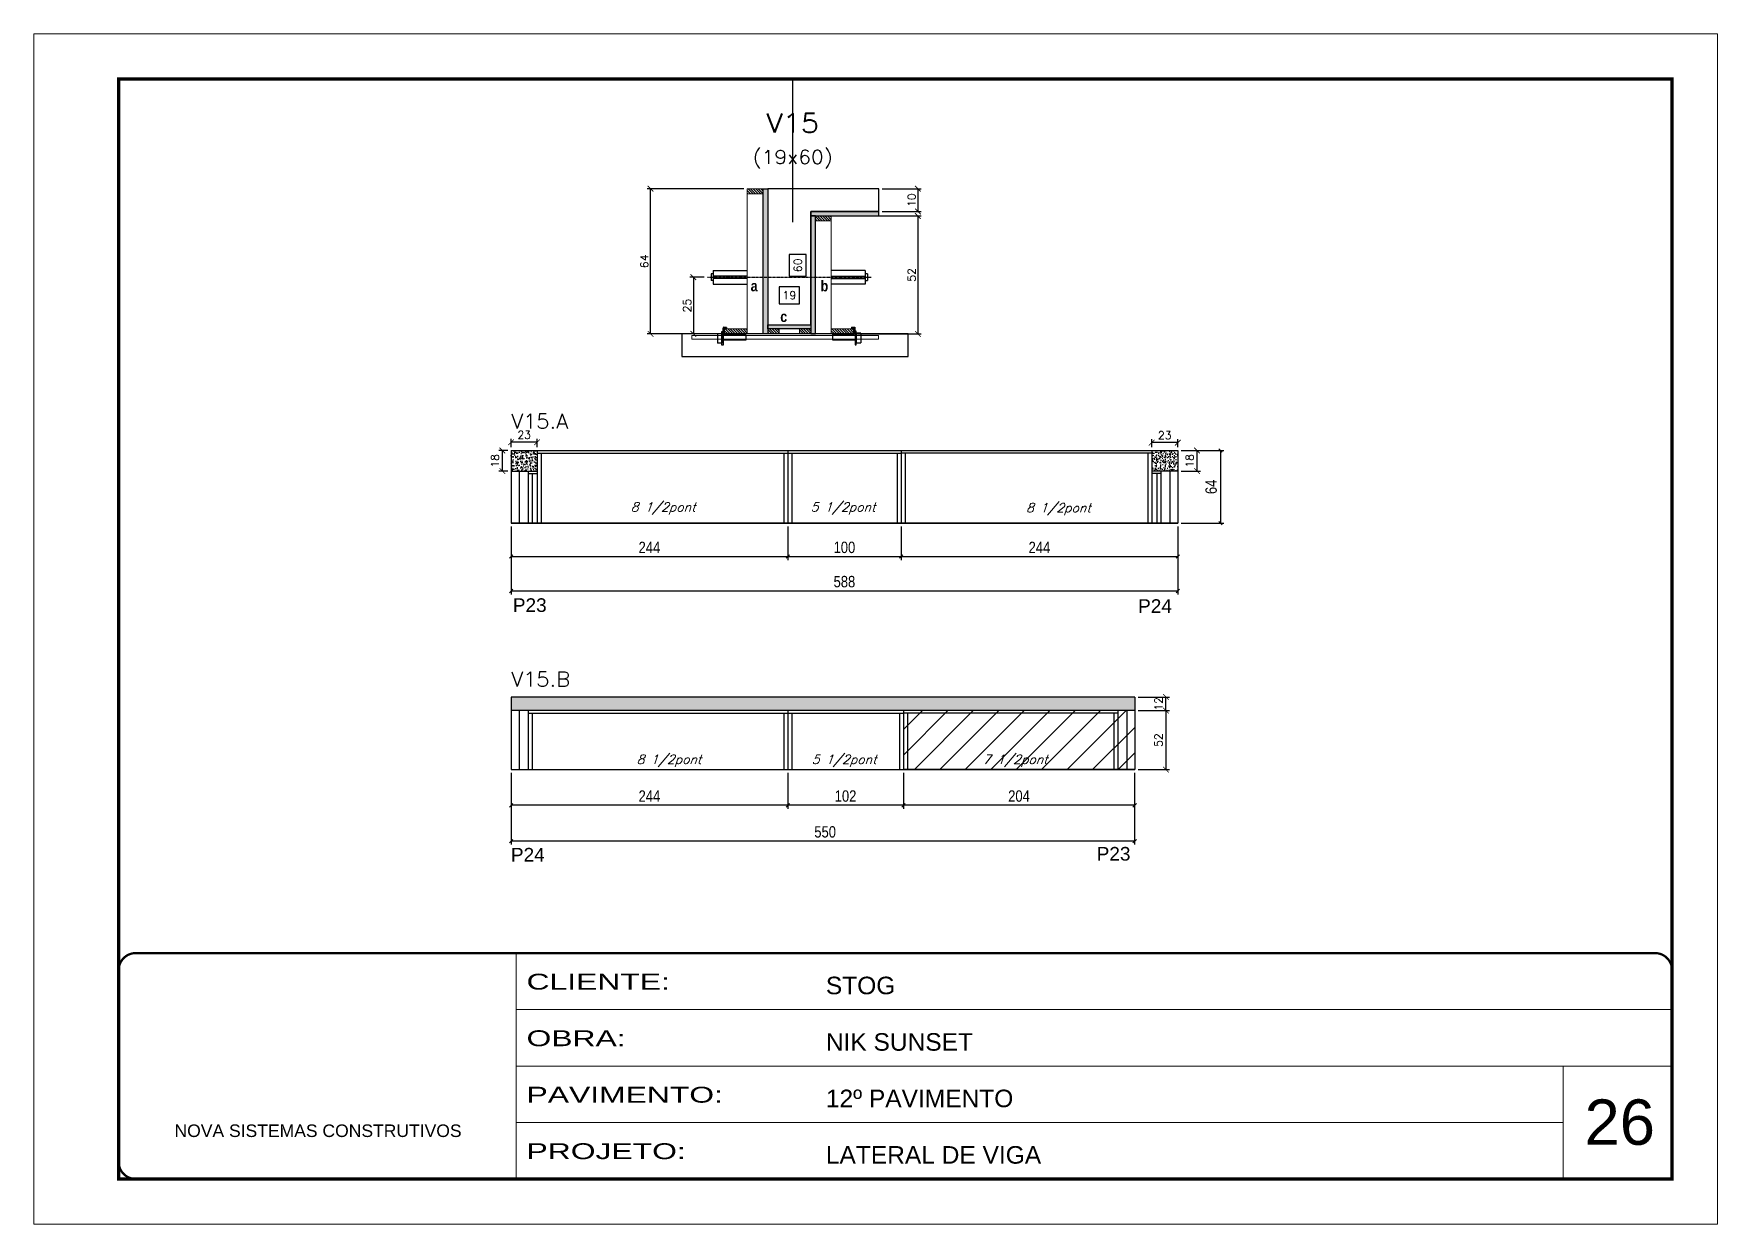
# Model space of a CAD drawing. Extents: x -10448 to -1189, y -11772 to 17235.
# Drawn here: x -8850 to -7365, y 8903 to 9953 of the extents above; entities that cross this region are included whole.
import ezdxf
from ezdxf.enums import TextEntityAlignment as Align

# ---------------------------------------------------------------- set-up
doc = ezdxf.new("R2010")
doc.units = 0
for name, pattern in [('CONTINUO', [0]), ('DASHED', [0.75, 0.5, -0.25]), ('HIDDEN', [0.375, 0.25, -0.125])]:
    doc.linetypes.add(name, pattern=pattern)
for name, color, linetype in [('5', 5, 'Continuous'), ('barrote', 251, 'Continuous'), ('COTA', 241, 'Continuous'), ('Cota Seção (2x)', 4, 'Continuous'), ('detalhes', 4, 'Continuous'), ('Painéis', 200, 'Continuous'), ('presilha', 1, 'Continuous'), ('Reaproveitamento', 251, 'Continuous'), ('SARR_2.2x7', 40, 'Continuous'), ('SARR_3.5x7', 81, 'Continuous'), ('TENSOR', 3, 'Continuous'), ('texto', 7, 'Continuous'), ('Texto de Titulo', 7, 'Continuous'), ('Texto Qtd Sarr', 242, 'Continuous')]:
    doc.layers.add(name, color=color, linetype=linetype)
for name, color, linetype, lineweight in [('CARIMBO', 255, 'Continuous', 9), ('CONCRETO', 251, 'Continuous', 25), ('Folhas', 255, 'Continuous', 9), ('Hachura', 251, 'Continuous', 9), ('Madeira', 126, 'Continuous', 18), ('SARRAFO DE PRESSAO', 251, 'DASHED', 9), ('SCO-___-LAJ', 2, 'Continuous', 0), ('Texto Seção', 7, 'Continuous', 15)]:
    doc.layers.add(name, color=color, linetype=linetype, lineweight=lineweight)
doc.styles.add('ARIAL', font='arial.ttf')
doc.styles.add('COTA TECNICA', font='techl___.ttf', dxfattribs={"height": 10})
doc.styles.add('REGUA-120', font='ROMANS.shx', dxfattribs={"height": 15})
doc.styles.add('Romans', font='romans.shx')
doc.styles.get("Standard").update_dxf_attribs({"font": 'arial.ttf'})
doc.styles.add('TECNICA', font='techb___.ttf', dxfattribs={"height": 10})
doc.styles.add('Tecnologia', font='')
doc.styles.get('Tecnologia').set_extended_font_data('Forgotten Futurist')
doc.dimstyles.new('Cota Paínel', dxfattribs={"dimtxt": 7, "dimasz": 5, "dimexe": 3, "dimexo": 3, "dimgap": 3, "dimtad": 1, "dimdec": 1, "dimzin": 12, "dimdsep": 46, "dimtxsty": 'Romans', "dimblk": 'ARCHTICK', "dimcen": 0, "dimclrd": 4, "dimclre": 4, "dimclrt": 1, "dimadec": 1, "dimazin": 3, "dimtfac": 1, "dimtdec": 1, "dimtmove": 0, "dimatfit": 3, "dimldrblk": 'OBLIQUE', "dimfxl": 1, "dimtolj": 1, "dimtzin": 12, "dimarcsym": 0})
doc.dimstyles.new('Cota Seção (2x)', dxfattribs={"dimtxt": 7, "dimasz": 5, "dimexe": 3, "dimexo": 3, "dimgap": 2, "dimtad": 3, "dimdec": 1, "dimlfac": 0.5, "dimzin": 12, "dimdsep": 46, "dimtxsty": 'Romans', "dimblk": 'ARCHTICK', "dimcen": 0, "dimclrd": 4, "dimclre": 4, "dimclrt": 1, "dimadec": 1, "dimazin": 3, "dimtfac": 1, "dimtdec": 1, "dimtmove": 0, "dimatfit": 3, "dimldrblk": 'OBLIQUE', "dimfxl": 1, "dimtolj": 1, "dimtzin": 12, "dimarcsym": 0})
doc.dimstyles.new('Cota Seção interna', dxfattribs={"dimtxt": 7, "dimasz": 6, "dimexe": 0.18, "dimexo": 2, "dimgap": -4, "dimtad": 3, "dimdec": 1, "dimlfac": 0.5, "dimzin": 12, "dimdsep": 46, "dimtxsty": 'Romans', "dimblk": 'ARCHTICK', "dimcen": 0.09, "dimse1": 1, "dimse2": 1, "dimsd1": 1, "dimsd2": 1, "dimclrd": 180, "dimclre": 5, "dimclrt": 1, "dimadec": 0, "dimazin": 3, "dimtfac": 1, "dimtdec": 1, "dimtofl": 0, "dimtmove": 0, "dimatfit": 3, "dimldrblk": 'ARCHTICK', "dimfxl": 1, "dimtolj": 1, "dimtzin": 0, "dimarcsym": 0})
doc.dimstyles.new('PAINEL', dxfattribs={"dimtxt": 10, "dimasz": 3, "dimexe": 3, "dimexo": 3, "dimgap": 3, "dimtad": 1, "dimdec": 1, "dimzin": 12, "dimdsep": 46, "dimtxsty": 'COTA TECNICA', "dimblk1": 'OBLIQUE', "dimblk2": 'OBLIQUE', "dimsah": 1, "dimcen": 0.9, "dimclrd": 4, "dimclre": 4, "dimclrt": 240, "dimadec": 1, "dimazin": 3, "dimtfac": 1, "dimtdec": 1, "dimtmove": 0, "dimatfit": 3, "dimfxl": 1, "dimtolj": 1, "dimtzin": 12, "dimarcsym": 0})

msp = doc.modelspace()

# ---------------------------------------------------------------- texts
at = {"layer": '5', "linetype": 'Continuous'}
for s, rotation, p in [('P23', 0.00004, (-8427.15, 9442.85)), ('P24', 0.00004, (-7875.66, 9442.02)), ('P24', 359.99996, (-8428.88, 9222.74)), ('P23', 359.99996, (-7912.21, 9223.57))]:
    msp.add_text(s, height=12, rotation=rotation, dxfattribs=at).set_placement(p)
at = {"layer": 'CARIMBO', "style": 'ARIAL'}
msp.add_text('26', height=40, dxfattribs=at).set_placement((-7481.92, 8972.92))
at = {"layer": 'detalhes', "style": 'TECNICA'}
for s, p in [('a', (-8217.38, 9725.54)), ('b', (-8155.7, 9725.53)), ('c', (-8191.25, 9698.5))]:
    msp.add_text(s, height=9.6, dxfattribs=at).set_placement(p)
at = {"layer": 'texto', "color": 2, "char_height": 8, "attachment_point": 5, "style": 'Romans'}
for s, insert in [('{\\Q19;\\C256;8 1/2pont}', (-8294.58, 9534.07)), ('{\\Q19;\\C256;5 1/2pont}', (-8135.9, 9534.07)), ('{\\Q19;\\C256;8 1/2pont}', (-7945.98, 9533.37)), ('{\\Q19;\\C256;8 1/2pont}', (-8289.42, 9311.51)), ('{\\Q19;\\C256;5 1/2pont}', (-8134.94, 9311.51)), ('{\\Q19;\\C256;7 1/2pont}', (-7983.98, 9311.51))]:
    msp.add_mtext(s, dxfattribs=dict(at, insert=insert))
at = {"layer": 'Texto Seção', "style": 'REGUA-120', "width": 1.05}
for s, p in [('V15.A', (-8428.68, 9604.48)), ('V15.B', (-8428.68, 9376.99))]:
    msp.add_text(s, height=13, dxfattribs=at).set_placement(p)

# ---------------------------------------------------------------- blocks, each defined once
blk = doc.blocks.new('9999999999')
at = {"color": 30, "linetype": 'CONTINUO'}
for p, q in [((98564.6, 34230.2), (98564.6, 34429.4)), ((98564.6, 34379.6), (99584, 34379.6)), ((98564.6, 34329.8), (99488, 34329.8)), ((99584, 34329.8), (99488, 34329.8)), ((99488, 34329.8), (99488, 34230.2)), ((98564.6, 34280), (99488, 34280))]:
    blk.add_line(p, q, dxfattribs=at)
at = {"color": 30, "linetype": 'CONTINUO', "const_width": 2}
blk.add_lwpolyline([(99584, 34230.2), (99584, 34414.4, 0.414214), (99569, 34429.4), (98229, 34429.4, 0.414214), (98214, 34414.4), (98214, 34245.2, 0.414214), (98229, 34230.2), (99584, 34230.2)], format="xyb", dxfattribs=at)
at = {"layer": 'Folhas'}
blk.add_lwpolyline([(98139, 34190.2), (99624, 34190.2), (99624, 35240.2), (98139, 35240.2)], close=True, dxfattribs=at)
at = {"layer": 'Folhas', "color": 30, "const_width": 3}
blk.add_lwpolyline([(98214, 34230.2), (99584, 34230.2), (99584, 35200.2), (98214, 35200.2)], close=True, dxfattribs=at)
at = {"color": 7, "linetype": 'Continuous', "ltscale": 5, "style": 'ARIAL'}
for s, height, p in [('STOG', 15.48, (98837.7, 34393.1)), ('NIK SUNSET', 15.48, (98837.7, 34343.3)), ('12º PAVIMENTO', 15.483, (98837.7, 34293.5)), ('NOVA SISTEMAS CONSTRUTIVOS', 11.059, (98263.2, 34267.2)), ('LATERAL DE VIGA', 15.483, (98837.7, 34243.7))]:
    blk.add_text(s, height=height, dxfattribs=at).set_placement(p)
at = {"layer": 'Folhas', "color": 7, "style": 'Tecnologia', "width": 1.5}
for s, p in [('CLIENTE:', (98573.7, 34397.2)), ('OBRA:', (98573.7, 34347.3)), ('PAVIMENTO:', (98573.7, 34297.5)), ('PROJETO:', (98573.7, 34247.7))]:
    blk.add_text(s, height=14, dxfattribs=at).set_placement(p)
blk = doc.blocks.new('_Oblique')
at = {"color": 0, "linetype": 'ByBlock', "lineweight": -2}
blk.add_line((-0.5, -0.5), (0.5, 0.5), dxfattribs=at)
blk = doc.blocks.new('*D673')
at = {"layer": 'COTA', "color": 4, "linetype": 'ByBlock', "lineweight": -2, "transparency": 16777216}
for p, q in [((-8428.7, 9518.1), (-8428.7, 9488.6)), ((-8184.7, 9518.1), (-8184.7, 9488.6)), ((-8428.7, 9491.6), (-8184.7, 9491.6))]:
    blk.add_line(p, q, dxfattribs=at)
at = {"layer": 'Defpoints', "color": 0, "linetype": 'ByBlock', "transparency": 16777216}
for p in [(-8428.7, 9521.1), (-8184.7, 9521.1), (-8184.7, 9491.6)]:
    blk.add_point(p, dxfattribs=at)
at = {"layer": 'COTA', "color": 4, "linetype": 'ByBlock', "lineweight": -2, "transparency": 16777216, "xscale": 3, "yscale": 3, "zscale": 3, "rotation": 180}
blk.add_blockref('_Oblique', (-8428.7, 9491.6), dxfattribs=at)
at = {"layer": 'COTA', "color": 4, "linetype": 'ByBlock', "lineweight": -2, "transparency": 16777216, "xscale": 3, "yscale": 3, "zscale": 3}
blk.add_blockref('_Oblique', (-8184.7, 9491.6), dxfattribs=at)
at = {"layer": 'COTA', "color": 240, "linetype": 'ByBlock', "transparency": 16777216, "insert": (-8306.7, 9499.7), "char_height": 10, "attachment_point": 5, "style": 'COTA TECNICA'}
blk.add_mtext('\\A1;244', dxfattribs=at)
blk = doc.blocks.new('*D674')
at = {"layer": 'COTA', "color": 4, "linetype": 'ByBlock', "lineweight": -2, "transparency": 16777216}
for p, q in [((-8184.7, 9518.1), (-8184.7, 9488.6)), ((-8084.7, 9518.1), (-8084.7, 9488.6)), ((-8184.7, 9491.6), (-8084.7, 9491.6))]:
    blk.add_line(p, q, dxfattribs=at)
at = {"layer": 'Defpoints', "color": 0, "linetype": 'ByBlock', "transparency": 16777216}
for p in [(-8184.7, 9521.1), (-8084.7, 9521.1), (-8084.7, 9491.6)]:
    blk.add_point(p, dxfattribs=at)
at = {"layer": 'COTA', "color": 4, "linetype": 'ByBlock', "lineweight": -2, "transparency": 16777216, "xscale": 3, "yscale": 3, "zscale": 3, "rotation": 180}
blk.add_blockref('_Oblique', (-8184.7, 9491.6), dxfattribs=at)
at = {"layer": 'COTA', "color": 4, "linetype": 'ByBlock', "lineweight": -2, "transparency": 16777216, "xscale": 3, "yscale": 3, "zscale": 3}
blk.add_blockref('_Oblique', (-8084.7, 9491.6), dxfattribs=at)
at = {"layer": 'COTA', "color": 240, "linetype": 'ByBlock', "transparency": 16777216, "insert": (-8134.7, 9499.7), "char_height": 10, "attachment_point": 5, "style": 'COTA TECNICA'}
blk.add_mtext('\\A1;100', dxfattribs=at)
blk = doc.blocks.new('*D675')
at = {"layer": 'COTA', "color": 4, "linetype": 'ByBlock', "lineweight": -2, "transparency": 16777216}
for p, q in [((-8084.7, 9518.1), (-8084.7, 9488.6)), ((-7840.7, 9518.1), (-7840.7, 9488.6)), ((-8084.7, 9491.6), (-7840.7, 9491.6))]:
    blk.add_line(p, q, dxfattribs=at)
at = {"layer": 'Defpoints', "color": 0, "linetype": 'ByBlock', "transparency": 16777216}
for p in [(-8084.7, 9521.1), (-7840.7, 9521.1), (-7840.7, 9491.6)]:
    blk.add_point(p, dxfattribs=at)
at = {"layer": 'COTA', "color": 4, "linetype": 'ByBlock', "lineweight": -2, "transparency": 16777216, "xscale": 3, "yscale": 3, "zscale": 3, "rotation": 180}
blk.add_blockref('_Oblique', (-8084.7, 9491.6), dxfattribs=at)
at = {"layer": 'COTA', "color": 4, "linetype": 'ByBlock', "lineweight": -2, "transparency": 16777216, "xscale": 3, "yscale": 3, "zscale": 3}
blk.add_blockref('_Oblique', (-7840.7, 9491.6), dxfattribs=at)
at = {"layer": 'COTA', "color": 240, "linetype": 'ByBlock', "transparency": 16777216, "insert": (-7962.7, 9499.7), "char_height": 10, "attachment_point": 5, "style": 'COTA TECNICA'}
blk.add_mtext('\\A1;244', dxfattribs=at)
blk = doc.blocks.new('*D676')
at = {"layer": 'COTA', "color": 4, "linetype": 'ByBlock', "lineweight": -2, "transparency": 16777216}
for p, q in [((-8082.7, 9300.8), (-8082.7, 9269.3)), ((-7878.7, 9300.8), (-7878.7, 9269.3)), ((-7878.7, 9272.3), (-8082.7, 9272.3))]:
    blk.add_line(p, q, dxfattribs=at)
at = {"layer": 'Defpoints', "color": 0, "linetype": 'ByBlock', "transparency": 16777216}
for p in [(-8082.7, 9303.8), (-7878.7, 9303.8), (-8082.7, 9272.3)]:
    blk.add_point(p, dxfattribs=at)
at = {"layer": 'COTA', "color": 4, "linetype": 'ByBlock', "lineweight": -2, "transparency": 16777216, "xscale": 3, "yscale": 3, "zscale": 3, "rotation": 180}
blk.add_blockref('_Oblique', (-8082.7, 9272.3), dxfattribs=at)
at = {"layer": 'COTA', "color": 4, "linetype": 'ByBlock', "lineweight": -2, "transparency": 16777216, "xscale": 3, "yscale": 3, "zscale": 3}
blk.add_blockref('_Oblique', (-7878.7, 9272.3), dxfattribs=at)
at = {"layer": 'COTA', "color": 240, "linetype": 'ByBlock', "transparency": 16777216, "insert": (-7980.7, 9280.4), "char_height": 10, "attachment_point": 5, "style": 'COTA TECNICA'}
blk.add_mtext('\\A1;204', dxfattribs=at)
blk = doc.blocks.new('*D670')
at = {"layer": 'COTA', "color": 4, "linetype": 'ByBlock', "lineweight": -2, "transparency": 16777216}
for p, q in [((-8428.7, 9300.8), (-8428.7, 9237.7)), ((-7878.7, 9300.8), (-7878.7, 9237.7)), ((-7878.7, 9240.7), (-8428.7, 9240.7))]:
    blk.add_line(p, q, dxfattribs=at)
at = {"layer": 'Defpoints', "color": 0, "linetype": 'ByBlock', "transparency": 16777216}
for p in [(-8428.7, 9303.8), (-7878.7, 9303.8), (-8428.7, 9240.7)]:
    blk.add_point(p, dxfattribs=at)
at = {"layer": 'COTA', "color": 4, "linetype": 'ByBlock', "lineweight": -2, "transparency": 16777216, "xscale": 3, "yscale": 3, "zscale": 3, "rotation": 180}
blk.add_blockref('_Oblique', (-8428.7, 9240.7), dxfattribs=at)
at = {"layer": 'COTA', "color": 4, "linetype": 'ByBlock', "lineweight": -2, "transparency": 16777216, "xscale": 3, "yscale": 3, "zscale": 3}
blk.add_blockref('_Oblique', (-7878.7, 9240.7), dxfattribs=at)
at = {"layer": 'COTA', "color": 240, "linetype": 'ByBlock', "transparency": 16777216, "insert": (-8151.7, 9248.8), "char_height": 10, "attachment_point": 5, "style": 'COTA TECNICA'}
blk.add_mtext('\\A1;550', dxfattribs=at)
blk = doc.blocks.new('*D677')
at = {"layer": 'COTA', "color": 4, "linetype": 'ByBlock', "lineweight": -2, "transparency": 16777216}
for p, q in [((-8184.7, 9300.8), (-8184.7, 9269.3)), ((-8082.7, 9300.8), (-8082.7, 9269.3)), ((-8082.7, 9272.3), (-8184.7, 9272.3))]:
    blk.add_line(p, q, dxfattribs=at)
at = {"layer": 'Defpoints', "color": 0, "linetype": 'ByBlock', "transparency": 16777216}
for p in [(-8184.7, 9303.8), (-8082.7, 9303.8), (-8184.7, 9272.3)]:
    blk.add_point(p, dxfattribs=at)
at = {"layer": 'COTA', "color": 4, "linetype": 'ByBlock', "lineweight": -2, "transparency": 16777216, "xscale": 3, "yscale": 3, "zscale": 3, "rotation": 180}
blk.add_blockref('_Oblique', (-8184.7, 9272.3), dxfattribs=at)
at = {"layer": 'COTA', "color": 4, "linetype": 'ByBlock', "lineweight": -2, "transparency": 16777216, "xscale": 3, "yscale": 3, "zscale": 3}
blk.add_blockref('_Oblique', (-8082.7, 9272.3), dxfattribs=at)
at = {"layer": 'COTA', "color": 240, "linetype": 'ByBlock', "transparency": 16777216, "insert": (-8133.7, 9280.4), "char_height": 10, "attachment_point": 5, "style": 'COTA TECNICA'}
blk.add_mtext('\\A1;102', dxfattribs=at)
blk = doc.blocks.new('*D678')
at = {"layer": 'COTA', "color": 4, "linetype": 'ByBlock', "lineweight": -2, "transparency": 16777216}
for p, q in [((-8428.7, 9300.8), (-8428.7, 9269.3)), ((-8184.7, 9300.8), (-8184.7, 9269.3)), ((-8184.7, 9272.3), (-8428.7, 9272.3))]:
    blk.add_line(p, q, dxfattribs=at)
at = {"layer": 'Defpoints', "color": 0, "linetype": 'ByBlock', "transparency": 16777216}
for p in [(-8428.7, 9303.8), (-8184.7, 9303.8), (-8428.7, 9272.3)]:
    blk.add_point(p, dxfattribs=at)
at = {"layer": 'COTA', "color": 4, "linetype": 'ByBlock', "lineweight": -2, "transparency": 16777216, "xscale": 3, "yscale": 3, "zscale": 3, "rotation": 180}
blk.add_blockref('_Oblique', (-8428.7, 9272.3), dxfattribs=at)
at = {"layer": 'COTA', "color": 4, "linetype": 'ByBlock', "lineweight": -2, "transparency": 16777216, "xscale": 3, "yscale": 3, "zscale": 3}
blk.add_blockref('_Oblique', (-8184.7, 9272.3), dxfattribs=at)
at = {"layer": 'COTA', "color": 240, "linetype": 'ByBlock', "transparency": 16777216, "insert": (-8306.7, 9280.4), "char_height": 10, "attachment_point": 5, "style": 'COTA TECNICA'}
blk.add_mtext('\\A1;244', dxfattribs=at)
blk = doc.blocks.new('_ArchTick')
at = {"color": 0, "linetype": 'ByBlock', "const_width": 0.15}
blk.add_lwpolyline([(-0.5, -0.5), (0.5, 0.5)], dxfattribs=at)
blk = doc.blocks.new('*D679')
at = {"layer": 'COTA', "color": 4, "lineweight": -2, "transparency": 16777216}
for p, q in [((-7875.7, 9355.8), (-7848.1, 9355.8)), ((-7851.1, 9355.8), (-7851.1, 9303.8)), ((-7875.7, 9303.8), (-7848.1, 9303.8))]:
    blk.add_line(p, q, dxfattribs=at)
at = {"layer": 'Defpoints', "color": 0, "transparency": 16777216}
for p in [(-7878.7, 9355.8), (-7878.7, 9303.8), (-7851.1, 9303.8)]:
    blk.add_point(p, dxfattribs=at)
at = {"layer": 'COTA', "color": 4, "lineweight": -2, "transparency": 16777216, "xscale": 5, "yscale": 5, "zscale": 5}
for p, rotation in [((-7851.1, 9355.8), 90), ((-7851.1, 9303.8), 270)]:
    blk.add_blockref('_ArchTick', p, dxfattribs=dict(at, rotation=rotation))
at = {"layer": 'COTA', "color": 1, "transparency": 16777216, "insert": (-7857.6, 9329.8), "char_height": 7, "attachment_point": 5, "rotation": 90, "style": 'Romans'}
blk.add_mtext('\\A1;52', dxfattribs=at)
blk = doc.blocks.new('*D671')
at = {"layer": 'COTA', "color": 4, "linetype": 'ByBlock', "lineweight": -2, "transparency": 16777216}
for p, q in [((-7837.7, 9585.1), (-7800.1, 9585.1)), ((-7803.1, 9585.1), (-7803.1, 9521.1)), ((-7837.7, 9521.1), (-7800.1, 9521.1))]:
    blk.add_line(p, q, dxfattribs=at)
at = {"layer": 'Defpoints', "color": 0, "linetype": 'ByBlock', "transparency": 16777216}
for p in [(-7840.7, 9585.1), (-7840.7, 9521.1), (-7803.1, 9521.1)]:
    blk.add_point(p, dxfattribs=at)
at = {"layer": 'COTA', "color": 4, "linetype": 'ByBlock', "lineweight": -2, "transparency": 16777216, "xscale": 3, "yscale": 3, "zscale": 3}
for p, rotation in [((-7803.1, 9585.1), 90), ((-7803.1, 9521.1), 270)]:
    blk.add_blockref('_Oblique', p, dxfattribs=dict(at, rotation=rotation))
at = {"layer": 'COTA', "color": 240, "linetype": 'ByBlock', "transparency": 16777216, "insert": (-7811.2, 9553.1), "char_height": 10, "attachment_point": 5, "rotation": 90, "style": 'COTA TECNICA'}
blk.add_mtext('\\A1;64', dxfattribs=at)
blk = doc.blocks.new('*D672')
at = {"layer": 'COTA', "color": 4, "linetype": 'ByBlock', "lineweight": -2, "transparency": 16777216}
for p, q in [((-8428.7, 9518.1), (-8428.7, 9458.3)), ((-7840.7, 9518.1), (-7840.7, 9458.3)), ((-8428.7, 9461.3), (-7840.7, 9461.3))]:
    blk.add_line(p, q, dxfattribs=at)
at = {"layer": 'Defpoints', "color": 0, "linetype": 'ByBlock', "transparency": 16777216}
for p in [(-8428.7, 9521.1), (-7840.7, 9521.1), (-7840.7, 9461.3)]:
    blk.add_point(p, dxfattribs=at)
at = {"layer": 'COTA', "color": 4, "linetype": 'ByBlock', "lineweight": -2, "transparency": 16777216, "xscale": 3, "yscale": 3, "zscale": 3, "rotation": 180}
blk.add_blockref('_Oblique', (-8428.7, 9461.3), dxfattribs=at)
at = {"layer": 'COTA', "color": 4, "linetype": 'ByBlock', "lineweight": -2, "transparency": 16777216, "xscale": 3, "yscale": 3, "zscale": 3}
blk.add_blockref('_Oblique', (-7840.7, 9461.3), dxfattribs=at)
at = {"layer": 'COTA', "color": 240, "linetype": 'ByBlock', "transparency": 16777216, "insert": (-8134.7, 9469.5), "char_height": 10, "attachment_point": 5, "style": 'COTA TECNICA'}
blk.add_mtext('\\A1;588', dxfattribs=at)
blk = doc.blocks.new('titulo1')
at = {"layer": 'Defpoints', "color": 252, "linetype": 'HIDDEN', "ltscale": 2}
blk.add_line((0, 0), (0, 125), dxfattribs=at)
at = {"layer": 'Defpoints', "style": 'Romans', "oblique": 15}
blk.add_attdef('FOLHA', text='', height=10, dxfattribs=at).set_placement((0, 15.6), align=Align.MIDDLE_CENTER)
at = {"layer": 'Texto Qtd Sarr', "color": 3, "style": 'Romans', "oblique": 15}
for tag, height, p in [('TITULO', 17, (0, 71.4)), ('SEÇÃO', 12, (0, 41.5))]:
    blk.add_attdef(tag, text='', height=height, dxfattribs=at).set_placement(p, align=Align.MIDDLE_CENTER)
blk = doc.blocks.new('*D680')
at = {"layer": 'COTA', "color": 4, "lineweight": -2, "transparency": 16777216}
for p, q in [((-8223.3, 9816), (-8308.7, 9816)), ((-8305.7, 9688), (-8305.7, 9816)), ((-8243.3, 9688), (-8308.7, 9688))]:
    blk.add_line(p, q, dxfattribs=at)
at = {"layer": 'Defpoints', "color": 0, "transparency": 16777216}
for p in [(-8305.7, 9816), (-8220.3, 9816), (-8240.3, 9688)]:
    blk.add_point(p, dxfattribs=at)
at = {"layer": 'COTA', "color": 4, "lineweight": -2, "transparency": 16777216, "xscale": 5, "yscale": 5, "zscale": 5}
for p, rotation in [((-8305.7, 9816), 90), ((-8305.7, 9688), 270)]:
    blk.add_blockref('_ArchTick', p, dxfattribs=dict(at, rotation=rotation))
at = {"layer": 'COTA', "color": 1, "transparency": 16777216, "insert": (-8311.2, 9752), "char_height": 7, "attachment_point": 5, "rotation": 90, "style": 'Romans'}
blk.add_mtext('\\A1;64', dxfattribs=at)
blk = doc.blocks.new('*D681')
at = {"layer": 'Cota Seção (2x)', "color": 180, "lineweight": -2, "transparency": 16777216}
for p, q in [((-8168.3, 9758), (-8183.3, 9758)), ((-8183.3, 9758), (-8183.3, 9739)), ((-8168.3, 9739), (-8168.3, 9758)), ((-8183.3, 9739), (-8168.3, 9739))]:
    blk.add_line(p, q, dxfattribs=at)
at = {"layer": 'Defpoints', "color": 0, "transparency": 16777216}
for p in [(-8202.3, 9816), (-8164.3, 9816), (-8202.3, 9696)]:
    blk.add_point(p, dxfattribs=at)
at = {"layer": 'Cota Seção (2x)', "color": 1, "transparency": 16777216, "insert": (-8175.8, 9748.5), "char_height": 7, "attachment_point": 5, "rotation": 90, "style": 'Romans'}
blk.add_mtext('\\A1;60', dxfattribs=at)
blk = doc.blocks.new('*D682')
at = {"layer": 'COTA', "color": 4, "lineweight": -2, "transparency": 16777216}
for p, q in [((-8143.3, 9792), (-8066.9, 9792)), ((-8069.9, 9792), (-8069.9, 9688)), ((-8123.3, 9688), (-8066.9, 9688))]:
    blk.add_line(p, q, dxfattribs=at)
at = {"layer": 'Defpoints', "color": 0, "transparency": 16777216}
for p in [(-8146.3, 9792), (-8126.3, 9688), (-8069.9, 9688)]:
    blk.add_point(p, dxfattribs=at)
at = {"layer": 'COTA', "color": 4, "lineweight": -2, "transparency": 16777216, "xscale": 5, "yscale": 5, "zscale": 5}
for p, rotation in [((-8069.9, 9792), 90), ((-8069.9, 9688), 270)]:
    blk.add_blockref('_ArchTick', p, dxfattribs=dict(at, rotation=rotation))
at = {"layer": 'COTA', "color": 1, "transparency": 16777216, "insert": (-8075.4, 9740), "char_height": 7, "attachment_point": 5, "rotation": 90, "style": 'Romans'}
blk.add_mtext('\\A1;52', dxfattribs=at)
blk = doc.blocks.new('PRESILHA METÁLICA 1')
at = {"layer": 'presilha'}
for p, q in [((0, 13), (6, 13)), ((0, 13), (0, 0)), ((6, 0), (0, 0)), ((6, 15.5), (7.5, 15.5)), ((6, -2.5), (6, 15.5)), ((6, 13), (6, 0)), ((7.5, 10.6), (7.5, 19.9)), ((7.5, 15.5), (7.5, -2.5)), ((37.5, 4.1), (7.5, 4.1)), ((12, 21), (8.6, 21)), ((9, 11.6), (9, 18.9)), ((12, 19.5), (9.6, 19.5)), ((37.5, 11), (9.6, 11)), ((12, 21), (12, 19.5)), ((37.5, 11), (37.5, 4.1)), ((7.5, -2.5), (6, -2.5))]:
    blk.add_line(p, q, dxfattribs=at)
for centre, radius, start, end in [((8.6, 19.9), 1.14, 90, 180), ((9.6, 18.9), 0.57, 90, 180), ((9.6, 11.6), 0.57, 180, 270)]:
    blk.add_arc(centre, radius, start, end, dxfattribs=at)
blk = doc.blocks.new('*D684')
at = {"layer": 'COTA', "color": 4, "lineweight": -2, "transparency": 16777216}
for p, q in [((-8258.3, 9738), (-8270.9, 9738)), ((-8267.9, 9738), (-8267.9, 9688)), ((-8251.4, 9688), (-8270.9, 9688))]:
    blk.add_line(p, q, dxfattribs=at)
at = {"layer": 'Defpoints', "color": 0, "transparency": 16777216}
for p in [(-8255.3, 9738), (-8267.9, 9688), (-8248.4, 9688)]:
    blk.add_point(p, dxfattribs=at)
at = {"layer": 'COTA', "color": 4, "lineweight": -2, "transparency": 16777216, "xscale": 5, "yscale": 5, "zscale": 5}
for p, rotation in [((-8267.9, 9738), 90), ((-8267.9, 9688), 270)]:
    blk.add_blockref('_ArchTick', p, dxfattribs=dict(at, rotation=rotation))
at = {"layer": 'COTA', "color": 1, "transparency": 16777216, "insert": (-8273.4, 9713), "char_height": 7, "attachment_point": 5, "rotation": 90, "style": 'Romans'}
blk.add_mtext('\\A1;25', dxfattribs=at)
blk = doc.blocks.new('*D685')
at = {"layer": 'COTA', "color": 4, "lineweight": -2, "transparency": 16777216}
for p, q in [((-8101.3, 9816), (-8066.9, 9816)), ((-8069.9, 9816), (-8069.9, 9796)), ((-8101.3, 9796), (-8066.9, 9796))]:
    blk.add_line(p, q, dxfattribs=at)
at = {"layer": 'Defpoints', "color": 0, "transparency": 16777216}
for p in [(-8104.3, 9816), (-8104.3, 9796), (-8069.9, 9796)]:
    blk.add_point(p, dxfattribs=at)
at = {"layer": 'COTA', "color": 4, "lineweight": -2, "transparency": 16777216, "xscale": 5, "yscale": 5, "zscale": 5}
for p, rotation in [((-8069.9, 9816), 90), ((-8069.9, 9796), 270)]:
    blk.add_blockref('_ArchTick', p, dxfattribs=dict(at, rotation=rotation))
at = {"layer": 'COTA', "color": 1, "transparency": 16777216, "insert": (-8075.4, 9806), "char_height": 7, "attachment_point": 5, "rotation": 90, "style": 'Romans'}
blk.add_mtext('\\A1;10', dxfattribs=at)
blk = doc.blocks.new('*D683')
at = {"layer": 'Cota Seção (2x)', "color": 180, "lineweight": -2, "transparency": 16777216}
for p, q in [((-8174.3, 9729.6), (-8192.3, 9729.6)), ((-8192.3, 9729.6), (-8192.3, 9714.6)), ((-8174.3, 9714.6), (-8174.3, 9729.6)), ((-8192.3, 9714.6), (-8174.3, 9714.6))]:
    blk.add_line(p, q, dxfattribs=at)
at = {"layer": 'Defpoints', "color": 0, "transparency": 16777216}
for p in [(-8202.3, 9710.6), (-8202.3, 9696), (-8164.3, 9696)]:
    blk.add_point(p, dxfattribs=at)
at = {"layer": 'Cota Seção (2x)', "color": 1, "transparency": 16777216, "insert": (-8183.3, 9722.1), "char_height": 7, "attachment_point": 5, "style": 'Romans'}
blk.add_mtext('\\A1;19', dxfattribs=at)
blk = doc.blocks.new('*D686')
at = {"layer": 'COTA', "color": 4, "lineweight": -2, "transparency": 16777216}
for p, q in [((-7875.7, 9367.8), (-7848.1, 9367.8)), ((-7875.7, 9355.8), (-7848.1, 9355.8)), ((-7851.1, 9355.8), (-7851.1, 9367.8))]:
    blk.add_line(p, q, dxfattribs=at)
at = {"layer": 'Defpoints', "color": 0, "transparency": 16777216}
for p in [(-7878.7, 9367.8), (-7878.7, 9355.8), (-7851.1, 9367.8)]:
    blk.add_point(p, dxfattribs=at)
at = {"layer": 'COTA', "color": 4, "lineweight": -2, "transparency": 16777216, "xscale": 5, "yscale": 5, "zscale": 5}
for p, rotation in [((-7851.1, 9367.8), 90), ((-7851.1, 9355.8), 270)]:
    blk.add_blockref('_ArchTick', p, dxfattribs=dict(at, rotation=rotation))
at = {"layer": 'COTA', "color": 1, "transparency": 16777216, "insert": (-7857.6, 9361.8), "char_height": 7, "attachment_point": 5, "rotation": 90, "style": 'Romans'}
blk.add_mtext('\\A1;12', dxfattribs=at)
blk = doc.blocks.new('*D687')
at = {"layer": 'COTA', "color": 4, "lineweight": -2, "transparency": 16777216}
for p, q in [((-8431.7, 9585.1), (-8439.4, 9585.1)), ((-8436.4, 9567.1), (-8436.4, 9585.1)), ((-8431.7, 9567.1), (-8439.4, 9567.1))]:
    blk.add_line(p, q, dxfattribs=at)
at = {"layer": 'Defpoints', "color": 0, "transparency": 16777216}
for p in [(-8436.4, 9585.1), (-8428.7, 9585.1), (-8428.7, 9567.1)]:
    blk.add_point(p, dxfattribs=at)
at = {"layer": 'COTA', "color": 4, "lineweight": -2, "transparency": 16777216, "xscale": 5, "yscale": 5, "zscale": 5}
for p, rotation in [((-8436.4, 9585.1), 90), ((-8436.4, 9567.1), 270)]:
    blk.add_blockref('_ArchTick', p, dxfattribs=dict(at, rotation=rotation))
at = {"layer": 'COTA', "color": 1, "transparency": 16777216, "insert": (-8442.9, 9576.1), "char_height": 7, "attachment_point": 5, "rotation": 90, "style": 'Romans'}
blk.add_mtext('\\A1;18', dxfattribs=at)
blk = doc.blocks.new('*D688')
at = {"layer": 'COTA', "color": 4, "lineweight": -2, "transparency": 16777216}
for p, q in [((-8428.7, 9588.1), (-8428.7, 9595.5)), ((-8405.7, 9588.1), (-8405.7, 9595.5)), ((-8405.7, 9592.5), (-8428.7, 9592.5))]:
    blk.add_line(p, q, dxfattribs=at)
at = {"layer": 'Defpoints', "color": 0, "transparency": 16777216}
for p in [(-8428.7, 9592.5), (-8428.7, 9585.1), (-8405.7, 9585.1)]:
    blk.add_point(p, dxfattribs=at)
at = {"layer": 'COTA', "color": 4, "lineweight": -2, "transparency": 16777216, "xscale": 5, "yscale": 5, "zscale": 5, "rotation": 180}
blk.add_blockref('_ArchTick', (-8428.7, 9592.5), dxfattribs=at)
at = {"layer": 'COTA', "color": 4, "lineweight": -2, "transparency": 16777216, "xscale": 5, "yscale": 5, "zscale": 5}
blk.add_blockref('_ArchTick', (-8405.7, 9592.5), dxfattribs=at)
at = {"layer": 'COTA', "color": 1, "transparency": 16777216, "insert": (-8417.2, 9599), "char_height": 7, "attachment_point": 5, "style": 'Romans'}
blk.add_mtext('\\A1;23', dxfattribs=at)
blk = doc.blocks.new('*D689')
at = {"layer": 'COTA', "color": 4, "lineweight": -2, "transparency": 16777216}
for p, q in [((-7863.7, 9588.1), (-7863.7, 9595.1)), ((-7840.7, 9588.1), (-7840.7, 9595.1)), ((-7840.7, 9592.1), (-7863.7, 9592.1))]:
    blk.add_line(p, q, dxfattribs=at)
at = {"layer": 'Defpoints', "color": 0, "transparency": 16777216}
for p in [(-7863.7, 9592.1), (-7863.7, 9585.1), (-7840.7, 9585.1)]:
    blk.add_point(p, dxfattribs=at)
at = {"layer": 'COTA', "color": 4, "lineweight": -2, "transparency": 16777216, "xscale": 5, "yscale": 5, "zscale": 5, "rotation": 180}
blk.add_blockref('_ArchTick', (-7863.7, 9592.1), dxfattribs=at)
at = {"layer": 'COTA', "color": 4, "lineweight": -2, "transparency": 16777216, "xscale": 5, "yscale": 5, "zscale": 5}
blk.add_blockref('_ArchTick', (-7840.7, 9592.1), dxfattribs=at)
at = {"layer": 'COTA', "color": 1, "transparency": 16777216, "insert": (-7852.2, 9598.6), "char_height": 7, "attachment_point": 5, "style": 'Romans'}
blk.add_mtext('\\A1;23', dxfattribs=at)
blk = doc.blocks.new('*D690')
at = {"layer": 'COTA', "color": 4, "lineweight": -2, "transparency": 16777216}
for p, q in [((-7837.7, 9585.1), (-7820.7, 9585.1)), ((-7823.7, 9567.1), (-7823.7, 9585.1)), ((-7837.7, 9567.1), (-7820.7, 9567.1))]:
    blk.add_line(p, q, dxfattribs=at)
at = {"layer": 'Defpoints', "color": 0, "transparency": 16777216}
for p in [(-7840.7, 9585.1), (-7823.7, 9585.1), (-7840.7, 9567.1)]:
    blk.add_point(p, dxfattribs=at)
at = {"layer": 'COTA', "color": 4, "lineweight": -2, "transparency": 16777216, "xscale": 5, "yscale": 5, "zscale": 5}
for p, rotation in [((-7823.7, 9585.1), 90), ((-7823.7, 9567.1), 270)]:
    blk.add_blockref('_ArchTick', p, dxfattribs=dict(at, rotation=rotation))
at = {"layer": 'COTA', "color": 1, "transparency": 16777216, "insert": (-7830.2, 9576.1), "char_height": 7, "attachment_point": 5, "rotation": 90, "style": 'Romans'}
blk.add_mtext('\\A1;18', dxfattribs=at)

# ---------------------------------------------------------------- dimensions: what is measured, and where the dimension line sits
at = {"layer": 'COTA'}
for base, p1, p2, dimstyle, picture, middle in [((-8305.7, 9816.01), (-8240.33, 9688.01), (-8220.33, 9816.01), 'Cota Seção (2x)', '*D680', (-8311.2, 9752.01)), ((-8069.87, 9796.01), (-8104.33, 9816.01), (-8104.33, 9796.01), 'Cota Seção (2x)', '*D685', (-8075.37, 9806.01)), ((-8069.87, 9688.01), (-8146.33, 9792.01), (-8126.33, 9688.01), 'Cota Seção (2x)', '*D682', (-8075.37, 9740.01)), ((-8267.86, 9688.01), (-8255.33, 9738), (-8248.44, 9688.01), 'Cota Seção (2x)', '*D684', (-8273.36, 9713)), ((-8436.37, 9585.09), (-8428.68, 9567.09), (-8428.68, 9585.09), 'Cota Paínel', '*D687', (-8442.87, 9576.09)), ((-7823.75, 9585.09), (-7840.68, 9567.09), (-7840.68, 9585.09), 'Cota Paínel', '*D690', (-7830.25, 9576.09)), ((-7851.08, 9303.8), (-7878.68, 9355.8), (-7878.68, 9303.8), 'Cota Paínel', '*D679', (-7857.58, 9329.8))]:
    dim = msp.add_linear_dim(base=base, p1=p1, p2=p2, angle=90, dimstyle=dimstyle, dxfattribs=at)
    dim.commit()
    dim.dimension.update_dxf_attribs({"geometry": picture, "text_midpoint": middle})
for base, p1, p2, picture, middle in [((-8428.68, 9592.52), (-8405.68, 9585.09), (-8428.68, 9585.09), '*D688', (-8417.18, 9599.02)), ((-7863.68, 9592.08), (-7840.68, 9585.09), (-7863.68, 9585.09), '*D689', (-7852.18, 9598.58))]:
    dim = msp.add_linear_dim(base=base, p1=p1, p2=p2, dimstyle='Cota Paínel', dxfattribs=at)
    dim.commit()
    dim.dimension.update_dxf_attribs({"geometry": picture, "text_midpoint": middle})
at = {"layer": 'COTA', "linetype": 'ByBlock'}
for base, p1, p2, angle, picture, middle in [((-7803.07, 9521.09), (-7840.68, 9585.09), (-7840.68, 9521.09), 90, '*D671', (-7811.17, 9553.09)), ((-8184.68, 9272.34), (-8082.68, 9303.8), (-8184.68, 9303.8), 180, '*D677', (-8133.68, 9280.44))]:
    dim = msp.add_linear_dim(base=base, p1=p1, p2=p2, angle=angle, dimstyle='PAINEL', dxfattribs=at)
    dim.commit()
    dim.dimension.update_dxf_attribs({"geometry": picture, "text_midpoint": middle})
for base, p2, picture, middle in [((-8184.68, 9491.62), (-8184.68, 9521.09), '*D673', (-8306.68, 9499.7)), ((-7840.68, 9461.34), (-7840.68, 9521.09), '*D672', (-8134.68, 9469.47))]:
    dim = msp.add_linear_dim(base=base, p1=(-8428.68, 9521.09), p2=p2, dimstyle='PAINEL', dxfattribs=at)
    dim.commit()
    dim.dimension.update_dxf_attribs({"geometry": picture, "text_midpoint": middle})
for base, p1, p2, picture, middle in [((-8084.68, 9491.62), (-8184.68, 9521.09), (-8084.68, 9521.09), '*D674', (-8134.68, 9499.72)), ((-7840.68, 9491.62), (-8084.68, 9521.09), (-7840.68, 9521.09), '*D675', (-7962.68, 9499.7))]:
    dim = msp.add_linear_dim(base=base, p1=p1, p2=p2, dimstyle='PAINEL', override={"dimtmove": 1}, dxfattribs=at)
    dim.commit()
    dim.dimension.update_dxf_attribs({"geometry": picture, "text_midpoint": middle})
at = {"layer": 'COTA'}
dim = msp.add_linear_dim(base=(-7851.08, 9367.8), p1=(-7878.68, 9355.8), p2=(-7878.68, 9367.8), angle=90, dimstyle='Cota Paínel', dxfattribs=at)
dim.commit()
dim.dimension.update_dxf_attribs({"geometry": '*D686', "text_midpoint": (-7851.08, 9361.8), "dimtype": 160})
at = {"layer": 'COTA', "linetype": 'ByBlock'}
dim = msp.add_linear_dim(base=(-8428.68, 9240.72), p1=(-7878.68, 9303.8), p2=(-8428.68, 9303.8), angle=180, dimstyle='PAINEL', dxfattribs=at)
dim.commit()
dim.dimension.update_dxf_attribs({"geometry": '*D670', "text_midpoint": (-8151.68, 9240.72), "dimtype": 160})
for base, p1, p2, picture, middle in [((-8428.68, 9272.34), (-8184.68, 9303.8), (-8428.68, 9303.8), '*D678', (-8306.68, 9280.41)), ((-8082.68, 9272.34), (-7878.68, 9303.8), (-8082.68, 9303.8), '*D676', (-7980.68, 9280.44))]:
    dim = msp.add_linear_dim(base=base, p1=p1, p2=p2, angle=180, dimstyle='PAINEL', override={"dimtmove": 1}, dxfattribs=at)
    dim.commit()
    dim.dimension.update_dxf_attribs({"geometry": picture, "text_midpoint": middle})
at = {"layer": 'Cota Seção (2x)'}
dim = msp.add_linear_dim(base=(-8164.33, 9816.01), p1=(-8202.33, 9696.01), p2=(-8202.33, 9816.01), angle=90, dimstyle='Cota Seção interna', dxfattribs=at)
dim.commit()
dim.dimension.update_dxf_attribs({"geometry": '*D681', "text_midpoint": (-8164.33, 9748.47), "dimtype": 160})
dim = msp.add_linear_dim(base=(-8202.33, 9710.56), p1=(-8164.33, 9696.01), p2=(-8202.33, 9696.01), dimstyle='Cota Seção interna', dxfattribs=at)
dim.commit()
dim.dimension.update_dxf_attribs({"geometry": '*D683', "text_midpoint": (-8183.33, 9722.06)})

# ---------------------------------------------------------------- hatches: boundary and pattern name
at = {"layer": 'COTA', "linetype": 'ByBlock'}
h = msp.add_hatch(dxfattribs=at)
h.set_pattern_fill('AR-CONC', color=256, scale=0.03)
h.paths.add_polyline_path([(-8405.68, 9585.09), (-8428.68, 9585.09), (-8428.68, 9567.09), (-8405.68, 9567.09)])
h = msp.add_hatch(dxfattribs=at)
h.set_pattern_fill('AR-CONC', color=256, scale=0.03)
h.paths.add_polyline_path([(-7863.68, 9585.09), (-7863.68, 9567.09), (-7840.68, 9567.09), (-7840.68, 9585.09)])
h = msp.add_hatch(dxfattribs=at)
h.set_pattern_fill('AR-CONC', color=256, scale=0.03)
h.paths.add_polyline_path([(-8082.68, 9355.8), (-7878.68, 9355.8), (-7878.68, 9367.8), (-8428.68, 9367.8), (-8428.68, 9355.8)])
at = {"layer": 'Hachura'}
h = msp.add_hatch(dxfattribs=at)
h.set_pattern_fill('ANSI31', color=256, scale=0.5, angle=90, style=0)
h.set_pattern_definition([(135, (-31070.9511, 18119.2501), (-1.12253202, -1.12253202), [])])
h.paths.add_polyline_path([(-8220.33, 9816.01), (-8220.33, 9811.61), (-8206.33, 9811.61), (-8206.33, 9816.01)])
h = msp.add_hatch(color=256, dxfattribs=at)
h.dxf.hatch_style = 1
h.paths.add_polyline_path([(-8206.33, 9816.01), (-8202.33, 9816.01), (-8202.33, 9688.01), (-8206.33, 9688.01)])
h = msp.add_hatch(color=256, dxfattribs=at)
h.dxf.hatch_style = 1
h.paths.add_polyline_path([(-8104.33, 9792.01), (-8104.33, 9796.01), (-8164.33, 9796.01), (-8164.33, 9792.01)])
h = msp.add_hatch(color=256, dxfattribs=at)
h.dxf.hatch_style = 1
h.paths.add_polyline_path([(-8160.33, 9792.01), (-8164.33, 9792.01), (-8164.33, 9688.01), (-8160.33, 9688.01)])
h = msp.add_hatch(dxfattribs=at)
h.set_pattern_fill('ANSI31', color=256, scale=0.5, angle=270, style=0)
h.set_pattern_definition([(315, (14908.2892, 1306.7626), (1.12253202, 1.12253202), [])])
h.paths.add_polyline_path([(-8146.33, 9792.01), (-8146.33, 9787.61), (-8160.33, 9787.61), (-8160.33, 9792.01)])
h = msp.add_hatch(dxfattribs=at)
h.set_pattern_fill('ANSI31', color=256, scale=0.5, angle=270, style=0)
h.set_pattern_definition([(315, (14744.2892, 1458.3626), (1.12253202, 1.12253202), [])])
h.paths.add_polyline_path([(-8240.33, 9688.01), (-8240.33, 9692.41), (-8220.33, 9692.41), (-8220.33, 9688.01)])
h = msp.add_hatch(color=256, dxfattribs=at)
h.dxf.hatch_style = 1
h.paths.add_polyline_path([(-8202.33, 9692.41), (-8202.33, 9696.01), (-8164.33, 9696.01), (-8164.33, 9692.41)])
h = msp.add_hatch(dxfattribs=at)
h.set_pattern_fill('ANSI31', color=256, scale=0.5, angle=270, style=0)
h.set_pattern_definition([(315, (14754.2892, 1458.3626), (1.12253202, 1.12253202), [])])
h.paths.add_polyline_path([(-8202.33, 9688.01), (-8202.33, 9692.41), (-8192.33, 9692.41), (-8192.33, 9688.01)])
h = msp.add_hatch(dxfattribs=at)
h.set_pattern_fill('ANSI31', color=256, scale=0.5, angle=270, style=0)
h.set_pattern_definition([(315, (14730.2892, 1458.3626), (1.12253202, 1.12253202), [])])
h.paths.add_polyline_path([(-8174.33, 9688.01), (-8174.33, 9692.41), (-8164.33, 9692.41), (-8164.33, 9688.01)])
h = msp.add_hatch(dxfattribs=at)
h.set_pattern_fill('ANSI31', color=256, scale=0.5, angle=270, style=0)
h.set_pattern_definition([(315, (14764.2892, 1458.3626), (1.12253202, 1.12253202), [])])
h.paths.add_polyline_path([(-8126.33, 9688.01), (-8126.33, 9692.41), (-8146.33, 9692.41), (-8146.33, 9688.01)])
at = {"layer": 'Reaproveitamento'}
h = msp.add_hatch(dxfattribs=at)
h.set_pattern_fill('ANSI31', color=256, scale=5)
h.paths.add_polyline_path([(-8082.68, 9355.8), (-8082.68, 9303.8), (-7878.68, 9303.8), (-7878.68, 9355.8)])

# ---------------------------------------------------------------- linework, layer by layer
at = {"ltscale": 3}
for p, q in [((-8250.33, 9744), (-8250.33, 9732)), ((-8250.33, 9744), (-8220.33, 9744)), ((-8116.33, 9744), (-8146.33, 9744)), ((-8116.33, 9744), (-8116.33, 9732)), ((-8252.33, 9741), (-8252.33, 9735)), ((-8250.33, 9741), (-8252.33, 9741)), ((-8250.33, 9735), (-8252.33, 9735)), ((-8220.33, 9739), (-8250.33, 9739)), ((-8220.33, 9737), (-8250.33, 9737)), ((-8250.33, 9732), (-8220.33, 9732)), ((-8146.33, 9739), (-8116.33, 9739)), ((-8146.33, 9737), (-8116.33, 9737)), ((-8116.33, 9732), (-8146.33, 9732)), ((-8114.33, 9741), (-8116.33, 9741)), ((-8116.33, 9735), (-8114.33, 9735)), ((-8114.33, 9741), (-8114.33, 9735))]:
    msp.add_line(p, q, dxfattribs=at)
at = {"layer": 'barrote'}
msp.add_lwpolyline([(-8278.19, 9668.01), (-8078.6, 9668.01), (-8078.6, 9688.01), (-8278.19, 9688.01)], close=True, dxfattribs=at)
at = {"layer": 'CONCRETO'}
msp.add_lwpolyline([(-8104.33, 9796.01), (-8104.33, 9816.01), (-8202.33, 9816.01), (-8202.33, 9816.01), (-8202.33, 9816.01), (-8202.33, 9696.01), (-8164.33, 9696.01), (-8164.33, 9786.01), (-8164.33, 9796.01)], close=True, dxfattribs=at)
at = {"layer": 'COTA', "linetype": 'ByBlock'}
for p, q in [((-8428.68, 9585.09), (-7840.68, 9585.09)), ((-8428.68, 9585.09), (-8428.68, 9567.09)), ((-8428.68, 9585.09), (-8405.68, 9585.09)), ((-7863.68, 9585.09), (-7840.68, 9585.09)), ((-7840.68, 9585.09), (-7840.68, 9567.09)), ((-8428.68, 9367.8), (-8428.68, 9355.8)), ((-7878.68, 9367.8), (-8428.68, 9367.8)), ((-7878.68, 9367.8), (-7878.68, 9355.8))]:
    msp.add_line(p, q, dxfattribs=at)
at = {"layer": 'Madeira'}
for points in [[(-8220.33, 9816.01), (-8220.33, 9811.61), (-8206.33, 9811.61), (-8206.33, 9816.01)], [(-8220.33, 9688.01), (-8206.33, 9688.01), (-8206.33, 9816.01), (-8220.33, 9816.01)], [(-8146.33, 9792.01), (-8146.33, 9787.61), (-8160.33, 9787.61), (-8160.33, 9792.01)], [(-8146.33, 9792.01), (-8160.33, 9792.01), (-8160.33, 9688.01), (-8146.33, 9688.01)], [(-8240.33, 9688.01), (-8240.33, 9692.41), (-8220.33, 9692.41), (-8220.33, 9688.01)], [(-8202.33, 9688.01), (-8202.33, 9692.41), (-8192.33, 9692.41), (-8192.33, 9688.01)], [(-8174.33, 9688.01), (-8174.33, 9692.41), (-8164.33, 9692.41), (-8164.33, 9688.01)], [(-8126.33, 9688.01), (-8126.33, 9692.41), (-8146.33, 9692.41), (-8146.33, 9688.01)]]:
    msp.add_lwpolyline(points, close=True, dxfattribs=at)
at = {"layer": 'Painéis'}
for p, q in [((-8405.68, 9585.09), (-8405.68, 9567.09)), ((-8405.68, 9585.09), (-7863.68, 9585.09)), ((-8184.68, 9585.09), (-8184.68, 9521.09)), ((-8084.68, 9585.09), (-8084.68, 9521.09)), ((-7863.68, 9585.09), (-7863.68, 9567.09)), ((-8428.68, 9567.09), (-8405.68, 9567.09)), ((-8428.68, 9567.09), (-8428.68, 9521.09)), ((-7840.68, 9567.09), (-7863.68, 9567.09)), ((-7840.68, 9567.09), (-7840.68, 9521.09)), ((-7840.68, 9521.09), (-8428.68, 9521.09)), ((-8428.68, 9521.09), (-7840.68, 9521.09)), ((-8082.68, 9355.8), (-8428.68, 9355.8)), ((-8428.68, 9355.8), (-8428.68, 9303.8)), ((-8184.68, 9355.8), (-8184.68, 9303.8)), ((-7878.68, 9355.8), (-8082.68, 9355.8)), ((-8082.68, 9355.8), (-8082.68, 9303.8)), ((-7878.68, 9355.8), (-7878.68, 9303.8)), ((-8428.68, 9303.8), (-8082.68, 9303.8)), ((-7878.68, 9303.8), (-8082.68, 9303.8)), ((-8082.68, 9303.8), (-7878.68, 9303.8))]:
    msp.add_line(p, q, dxfattribs=at)
for points in [[(-8206.33, 9816.01), (-8202.33, 9816.01), (-8202.33, 9688.01), (-8206.33, 9688.01)], [(-8104.33, 9792.01), (-8104.33, 9796.01), (-8164.33, 9796.01), (-8164.33, 9792.01)], [(-8160.33, 9792.01), (-8164.33, 9792.01), (-8164.33, 9688.01), (-8160.33, 9688.01)], [(-8202.33, 9692.41), (-8202.33, 9696.01), (-8164.33, 9696.01), (-8164.33, 9692.41)]]:
    msp.add_lwpolyline(points, close=True, dxfattribs=at)
at = {"layer": 'SARR_2.2x7', "linetype": 'Continuous'}
for p, q in [((-8405.68, 9582.89), (-8184.68, 9582.89)), ((-8184.68, 9582.89), (-8084.68, 9582.89)), ((-7863.68, 9582.89), (-8084.68, 9582.89)), ((-8421.68, 9567.09), (-8421.68, 9521.09)), ((-8413.68, 9564.89), (-8405.68, 9564.89)), ((-7855.68, 9564.89), (-7863.68, 9564.89)), ((-7847.68, 9567.09), (-7847.68, 9521.09)), ((-8421.68, 9355.8), (-8421.68, 9303.8)), ((-7885.68, 9355.8), (-7885.68, 9303.8)), ((-8413.68, 9353.6), (-8184.68, 9353.6)), ((-8184.68, 9353.6), (-8082.68, 9353.6)), ((-7893.68, 9353.6), (-8082.68, 9353.6))]:
    msp.add_line(p, q, dxfattribs=at)
at = {"layer": 'SARR_3.5x7'}
for p, q in [((-8405.68, 9585.09), (-8405.68, 9521.09)), ((-8402.18, 9582.89), (-8402.18, 9521.09)), ((-8188.18, 9582.89), (-8188.18, 9521.09)), ((-8181.18, 9582.89), (-8181.18, 9521.09)), ((-8088.18, 9582.89), (-8088.18, 9521.09)), ((-8081.18, 9582.89), (-8081.18, 9521.09)), ((-7867.18, 9582.89), (-7867.18, 9521.09)), ((-7863.68, 9585.09), (-7863.68, 9521.09)), ((-8413.68, 9567.09), (-8413.68, 9521.09)), ((-8410.18, 9564.89), (-8410.18, 9521.09)), ((-7859.18, 9564.89), (-7859.18, 9521.09)), ((-7855.68, 9567.09), (-7855.68, 9521.09)), ((-8413.68, 9355.8), (-8413.68, 9303.8)), ((-8082.68, 9355.8), (-8082.68, 9303.8)), ((-7893.68, 9355.8), (-7893.68, 9303.8)), ((-8410.18, 9353.6), (-8410.18, 9303.8)), ((-8188.18, 9353.6), (-8188.18, 9303.8)), ((-8181.18, 9353.6), (-8181.18, 9303.8)), ((-8086.18, 9353.6), (-8086.18, 9303.8)), ((-8079.18, 9353.6), (-8079.18, 9303.8)), ((-7897.18, 9353.6), (-7897.18, 9303.8))]:
    msp.add_line(p, q, dxfattribs=at)
at = {"layer": 'SCO-___-LAJ', "color": 1}
msp.add_lwpolyline([(-8269.18, 9686.67), (-8104.75, 9686.67), (-8104.75, 9683.47), (-8269.18, 9683.47)], close=True, dxfattribs=at)
at = {"layer": 'TENSOR', "linetype": 'HIDDEN', "ltscale": 0.5}
msp.add_line((-8255.33, 9738), (-8111.03, 9738), dxfattribs=at)

# ---------------------------------------------------------------- block references
at = {"layer": 'presilha', "yscale": 0.6666666666666666, "zscale": 0.6666666666666666}
for p, xscale in [((-8246.71, 9679.79), 0.6666666666666666), ((-8120.33, 9680.04), -0.6666666666666666)]:
    msp.add_blockref('PRESILHA METÁLICA 1', p, dxfattribs=dict(at, xscale=xscale))
at = {"layer": 'SARRAFO DE PRESSAO', "color": 6, "linetype": 'ByBlock'}
msp.add_blockref('9999999999', (-106988.76, -25287.43), dxfattribs=at)
at = {"layer": 'Texto Seção'}
ref = msp.add_blockref('titulo1', (-8180.33, 9786.51), dxfattribs=at)
ref.add_attrib('TITULO', 'V15', dxfattribs={"layer": 'Texto de Titulo', "color": 7, "height": 17, "style": 'Romans', "width": 1.1}).set_placement((-8180.33, 9874.01), align=Align.MIDDLE_CENTER)
ref.add_attrib('SEÇÃO', '(19x60)', dxfattribs={"layer": 'Texto de Titulo', "color": 7, "height": 12, "style": 'Romans', "width": 1.1}).set_placement((-8180.33, 9844.01), align=Align.MIDDLE_CENTER)

msp.set_redraw_order([(e.dxf.handle, doc.entitydb.next_handle()) for e in msp.query("TEXT MTEXT ATTDEF DIMENSION ARC_DIMENSION")])  # texts and dimensions are drawn at this point

doc.saveas('drawing.dxf')
